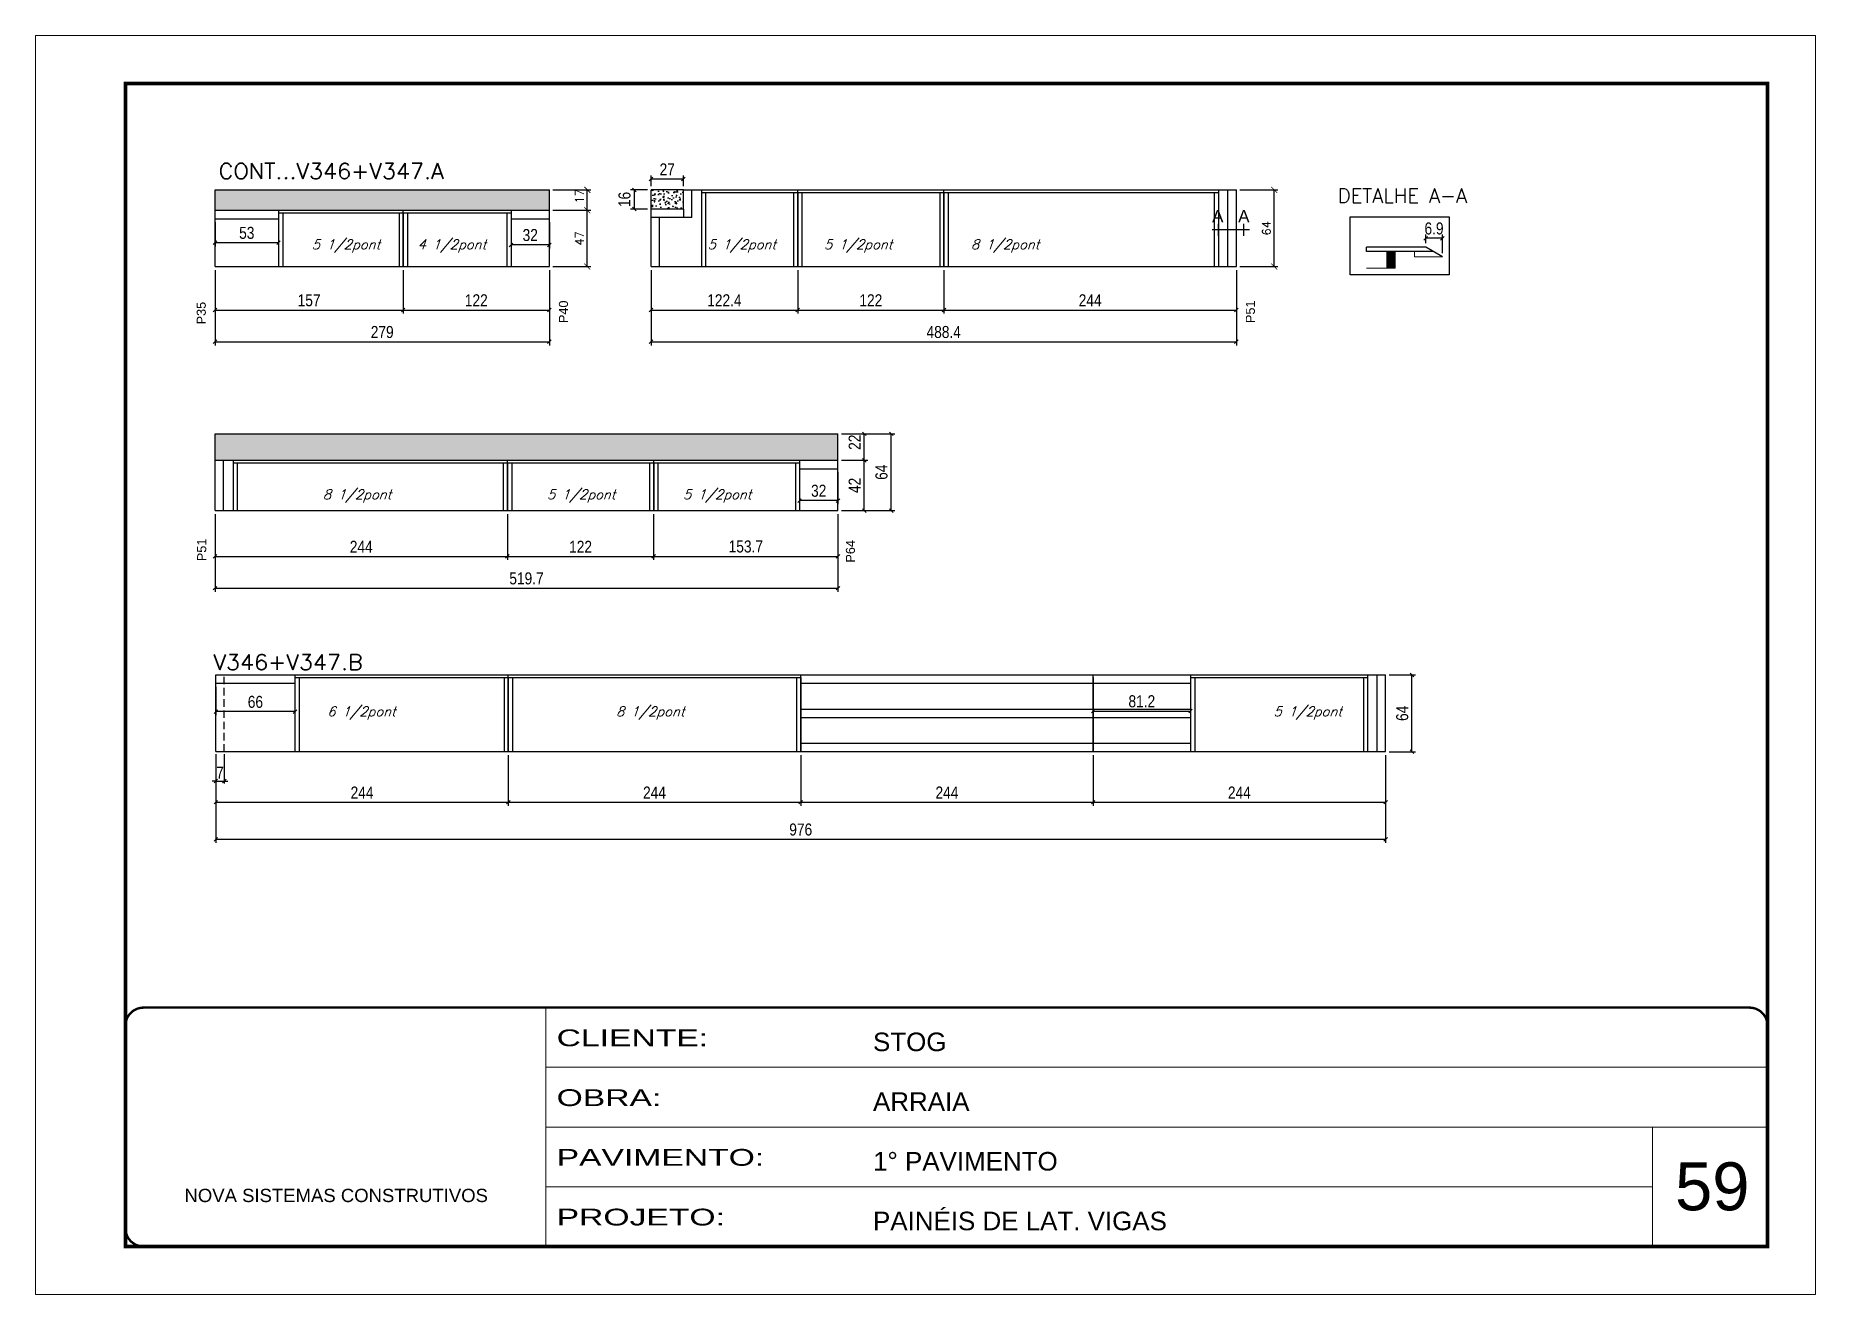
# Model space of a CAD drawing. Extents: x -3394 to 16474, y -5031 to 14397.
# Drawn here: x 7442 to 8927, y -2733 to -1683 of the extents above; entities that cross this region are included whole.
import ezdxf
from ezdxf.enums import TextEntityAlignment as Align

# ---------------------------------------------------------------- set-up
doc = ezdxf.new("R2010")
doc.units = 0
for name, pattern in [('CONTINUO', [0]), ('DASHED', [0.75, 0.5, -0.25]), ('HIDDEN', [0.375, 0.25, -0.125])]:
    doc.linetypes.add(name, pattern=pattern)
doc.layers.get('0').update_dxf_attribs({"linetype": 'CONTINUOUS'})
doc.layers.get('Defpoints').update_dxf_attribs({"linetype": 'CONTINUOUS'})
for name, color, linetype in [('5', 5, 'CONTINUOUS'), ('COTA', 241, 'CONTINUOUS'), ('detalhes', 4, 'CONTINUOUS'), ('NOMENCLATURA', 7, 'CONTINUOUS'), ('Painéis', 200, 'CONTINUOUS'), ('SARR_2.2x7', 40, 'CONTINUOUS'), ('SARR_3.5x7', 81, 'CONTINUOUS'), ('texto', 7, 'CONTINUOUS')]:
    doc.layers.add(name, color=color, linetype=linetype)
for name, color, linetype, lineweight in [('CARIMBO', 255, 'CONTINUOUS', 9), ('Escoras', 2, 'CONTINUOUS', 25), ('Folhas', 255, 'CONTINUOUS', 9), ('Madeira', 126, 'CONTINUOUS', 18), ('Sarr 2.2x7', 40, 'CONTINUOUS', 9), ('SARRAFO DE PRESSAO', 251, 'DASHED', 9), ('Texto Seção', 7, 'CONTINUOUS', 15)]:
    doc.layers.add(name, color=color, linetype=linetype, lineweight=lineweight)
doc.styles.add('ARIAL', font='arial.ttf')
doc.styles.add('COTA TECNICA', font='techl___.ttf', dxfattribs={"height": 10})
doc.styles.add('REGUA-120', font='ROMANS.shx', dxfattribs={"height": 15})
doc.styles.add('ROMANS', font='romans.shx')
doc.styles.get("Standard").update_dxf_attribs({"font": 'ROMANS.SHX'})
doc.styles.add('Tecnologia', font='')
doc.styles.get('Tecnologia').set_extended_font_data('Forgotten Futurist')
doc.dimstyles.new('Cota Paínel', dxfattribs={"dimtxt": 7, "dimasz": 5, "dimexe": 3, "dimexo": 3, "dimgap": 3, "dimtad": 1, "dimdec": 1, "dimzin": 12, "dimdsep": 46, "dimtxsty": 'ROMANS', "dimblk": 'ARCHTICK', "dimcen": 0, "dimclrd": 4, "dimclre": 4, "dimclrt": 1, "dimadec": 1, "dimazin": 3, "dimtfac": 1, "dimtdec": 1, "dimtmove": 0, "dimatfit": 3, "dimldrblk": 'OBLIQUE', "dimfxl": 1, "dimtolj": 1, "dimtzin": 12, "dimarcsym": 0})
doc.dimstyles.new('PAINEL', dxfattribs={"dimtxt": 10, "dimasz": 3, "dimexe": 3, "dimexo": 3, "dimgap": 3, "dimtad": 1, "dimdec": 1, "dimzin": 12, "dimdsep": 46, "dimtxsty": 'COTA TECNICA', "dimblk1": 'OBLIQUE', "dimblk2": 'OBLIQUE', "dimsah": 1, "dimcen": 0.9, "dimclrd": 4, "dimclre": 4, "dimclrt": 240, "dimadec": 1, "dimazin": 3, "dimtfac": 1, "dimtdec": 1, "dimtmove": 0, "dimatfit": 3, "dimfxl": 1, "dimtolj": 1, "dimtzin": 12, "dimarcsym": 0})

msp = doc.modelspace()

# ---------------------------------------------------------------- texts
at = {"layer": '5', "color": 7, "linetype": 'Continuous'}
msp.add_text('DETALHE A-A', height=12, rotation=359.99996, dxfattribs=at).set_placement((8528.6, -1822.97))
at = {"layer": 'CARIMBO', "style": 'ARIAL'}
msp.add_text('59', height=40, dxfattribs=at).set_placement((8810.07, -2663.36))
at = {"layer": 'detalhes', "color": 0, "linetype": 'Continuous', "style": 'ARIAL'}
for p in [(8428.56, -1834.16), (8450.32, -1834.16)]:
    msp.add_text('A', height=10.22, dxfattribs=at).set_placement(p, align=Align.MIDDLE_CENTER)
at = {"layer": 'NOMENCLATURA', "linetype": 'Continuous', "style": 'ARIAL'}
for s, p in [('P35', (7584.19, -1924.37)), ('P40', (7886.4, -1923.28)), ('P51', (8459.55, -1923.28)), ('P51', (7584.57, -2121.9)), ('P64', (8125.84, -2123.1))]:
    msp.add_text(s, height=7.567, rotation=90, dxfattribs=at).set_placement(p)
at = {"layer": 'texto', "color": 2, "char_height": 8, "attachment_point": 5, "style": 'ROMANS'}
for s, insert in [('{\\Q19;\\C256;5 1/2pont}', (7701.18, -1858.98)), ('{\\Q19;\\C256;4 1/2pont}', (7789.6, -1858.98)), ('{\\Q19;\\C256;5 1/2pont}', (8031.45, -1858.98)), ('{\\Q19;\\C256;5 1/2pont}', (8128.52, -1858.98)), ('{\\Q19;\\C256;8 1/2pont}', (8251.15, -1858.98)), ('{\\Q19;\\C256;8 1/2pont}', (7710.45, -2067.52)), ('{\\Q19;\\C256;5 1/2pont}', (7897.45, -2067.52)), ('{\\Q19;\\C256;5 1/2pont}', (8010.94, -2067.52)), ('{\\Q19;\\C256;6 1/2pont}', (7714.11, -2248.57)), ('{\\Q19;\\C256;8 1/2pont}', (7955.11, -2248.57)), ('{\\Q19;\\C256;5 1/2pont}', (8503.61, -2248.57))]:
    msp.add_mtext(s, dxfattribs=dict(at, insert=insert))
at = {"layer": 'Texto Seção', "style": 'REGUA-120', "width": 1.05}
for s, p in [('CONT...V346+V347.A', (7594.95, -1803.01)), ('V346+V347.B', (7590.61, -2212.61))]:
    msp.add_text(s, height=13, dxfattribs=at).set_placement(p)

# ---------------------------------------------------------------- blocks, each defined once
blk = doc.blocks.new('9999999999')
at = {"color": 30, "linetype": 'CONTINUO'}
for p, q in [((98564.6, 34230.2), (98564.6, 34429.4)), ((98564.6, 34379.6), (99584, 34379.6)), ((98564.6, 34329.8), (99488, 34329.8)), ((99584, 34329.8), (99488, 34329.8)), ((99488, 34329.8), (99488, 34230.2)), ((98564.6, 34280), (99488, 34280))]:
    blk.add_line(p, q, dxfattribs=at)
at = {"color": 30, "linetype": 'CONTINUO', "const_width": 2}
blk.add_lwpolyline([(99584, 34230.2), (99584, 34414.4, 0.414214), (99569, 34429.4), (98229, 34429.4, 0.414214), (98214, 34414.4), (98214, 34245.2, 0.414214), (98229, 34230.2), (99584, 34230.2)], format="xyb", dxfattribs=at)
at = {"layer": 'Folhas'}
blk.add_lwpolyline([(98139, 34190.2), (99624, 34190.2), (99624, 35240.2), (98139, 35240.2)], close=True, dxfattribs=at)
at = {"layer": 'Folhas', "color": 30, "const_width": 3}
blk.add_lwpolyline([(98214, 34230.2), (99584, 34230.2), (99584, 35200.2), (98214, 35200.2)], close=True, dxfattribs=at)
at = {"color": 7, "linetype": 'Continuous', "ltscale": 5, "style": 'ARIAL'}
for s, height, p in [('STOG', 15.48, (98837.7, 34393.1)), ('ARRAIA', 15.48, (98837.7, 34343.3)), ('1° PAVIMENTO', 15.483, (98837.7, 34293.5)), ('NOVA SISTEMAS CONSTRUTIVOS', 11.059, (98263.2, 34267.2)), ('PAINÉIS DE LAT. VIGAS', 15.483, (98837.7, 34243.7))]:
    blk.add_text(s, height=height, dxfattribs=at).set_placement(p)
at = {"layer": 'Folhas', "color": 7, "style": 'Tecnologia', "width": 1.5}
for s, p in [('CLIENTE:', (98573.7, 34397.2)), ('OBRA:', (98573.7, 34347.3)), ('PAVIMENTO:', (98573.7, 34297.5)), ('PROJETO:', (98573.7, 34247.7))]:
    blk.add_text(s, height=14, dxfattribs=at).set_placement(p)
blk = doc.blocks.new('_Oblique')
at = {"color": 0, "linetype": 'ByBlock', "lineweight": -2}
blk.add_line((-0.5, -0.5), (0.5, 0.5), dxfattribs=at)
blk = doc.blocks.new('*D2008')
at = {"layer": 'COTA', "color": 4, "linetype": 'ByBlock', "lineweight": -2, "transparency": 16777216}
for p, q in [((7591.9, -1879.2), (7591.9, -1915.4)), ((7748.9, -1879.2), (7748.9, -1915.4)), ((7591.9, -1912.4), (7748.9, -1912.4))]:
    blk.add_line(p, q, dxfattribs=at)
at = {"layer": 'Defpoints', "color": 0, "linetype": 'ByBlock', "transparency": 16777216}
for p in [(7591.9, -1876.2), (7748.9, -1876.2), (7748.9, -1912.4)]:
    blk.add_point(p, dxfattribs=at)
at = {"layer": 'COTA', "color": 4, "linetype": 'ByBlock', "lineweight": -2, "transparency": 16777216, "xscale": 3, "yscale": 3, "zscale": 3, "rotation": 180}
blk.add_blockref('_Oblique', (7591.9, -1912.4), dxfattribs=at)
at = {"layer": 'COTA', "color": 4, "linetype": 'ByBlock', "lineweight": -2, "transparency": 16777216, "xscale": 3, "yscale": 3, "zscale": 3}
blk.add_blockref('_Oblique', (7748.9, -1912.4), dxfattribs=at)
at = {"layer": 'COTA', "color": 240, "linetype": 'ByBlock', "transparency": 16777216, "insert": (7670.4, -1904.3), "char_height": 10, "attachment_point": 5, "style": 'COTA TECNICA'}
blk.add_mtext('\\A1;157', dxfattribs=at)
blk = doc.blocks.new('*D2009')
at = {"layer": 'COTA', "color": 4, "linetype": 'ByBlock', "lineweight": -2, "transparency": 16777216}
for p, q in [((7748.9, -1879.2), (7748.9, -1915.4)), ((7870.9, -1879.2), (7870.9, -1915.4)), ((7748.9, -1912.4), (7870.9, -1912.4))]:
    blk.add_line(p, q, dxfattribs=at)
at = {"layer": 'Defpoints', "color": 0, "linetype": 'ByBlock', "transparency": 16777216}
for p in [(7748.9, -1876.2), (7870.9, -1876.2), (7870.9, -1912.4)]:
    blk.add_point(p, dxfattribs=at)
at = {"layer": 'COTA', "color": 4, "linetype": 'ByBlock', "lineweight": -2, "transparency": 16777216, "xscale": 3, "yscale": 3, "zscale": 3, "rotation": 180}
blk.add_blockref('_Oblique', (7748.9, -1912.4), dxfattribs=at)
at = {"layer": 'COTA', "color": 4, "linetype": 'ByBlock', "lineweight": -2, "transparency": 16777216, "xscale": 3, "yscale": 3, "zscale": 3}
blk.add_blockref('_Oblique', (7870.9, -1912.4), dxfattribs=at)
at = {"layer": 'COTA', "color": 240, "linetype": 'ByBlock', "transparency": 16777216, "insert": (7809.9, -1904.3), "char_height": 10, "attachment_point": 5, "style": 'COTA TECNICA'}
blk.add_mtext('\\A1;122', dxfattribs=at)
blk = doc.blocks.new('*D2046')
at = {"layer": 'COTA', "color": 4, "linetype": 'ByBlock', "lineweight": -2, "transparency": 16777216}
for p, q in [((7591.9, -1879.2), (7591.9, -1941.9)), ((7870.9, -1879.2), (7870.9, -1941.9)), ((7591.9, -1938.9), (7870.9, -1938.9))]:
    blk.add_line(p, q, dxfattribs=at)
at = {"layer": 'Defpoints', "color": 0, "linetype": 'ByBlock', "transparency": 16777216}
for p in [(7591.9, -1876.2), (7870.9, -1876.2), (7870.9, -1938.9)]:
    blk.add_point(p, dxfattribs=at)
at = {"layer": 'COTA', "color": 4, "linetype": 'ByBlock', "lineweight": -2, "transparency": 16777216, "xscale": 3, "yscale": 3, "zscale": 3, "rotation": 180}
blk.add_blockref('_Oblique', (7591.9, -1938.9), dxfattribs=at)
at = {"layer": 'COTA', "color": 4, "linetype": 'ByBlock', "lineweight": -2, "transparency": 16777216, "xscale": 3, "yscale": 3, "zscale": 3}
blk.add_blockref('_Oblique', (7870.9, -1938.9), dxfattribs=at)
at = {"layer": 'COTA', "color": 240, "linetype": 'ByBlock', "transparency": 16777216, "insert": (7731.4, -1930.8), "char_height": 10, "attachment_point": 5, "style": 'COTA TECNICA'}
blk.add_mtext('\\A1;279', dxfattribs=at)
blk = doc.blocks.new('_ArchTick')
at = {"color": 0, "linetype": 'ByBlock', "const_width": 0.15}
blk.add_lwpolyline([(-0.5, -0.5), (0.5, 0.5)], dxfattribs=at)
blk = doc.blocks.new('*D2010')
at = {"layer": 'COTA', "color": 4, "lineweight": -2, "transparency": 16777216}
for p, q in [((7873.9, -1829.2), (7905.5, -1829.2)), ((7902.5, -1876.2), (7902.5, -1829.2)), ((7873.9, -1876.2), (7905.5, -1876.2))]:
    blk.add_line(p, q, dxfattribs=at)
at = {"layer": 'Defpoints', "color": 0, "transparency": 16777216}
for p in [(7870.9, -1829.2), (7902.5, -1829.2), (7870.9, -1876.2)]:
    blk.add_point(p, dxfattribs=at)
at = {"layer": 'COTA', "color": 4, "lineweight": -2, "transparency": 16777216, "xscale": 5, "yscale": 5, "zscale": 5}
for p, rotation in [((7902.5, -1829.2), 90), ((7902.5, -1876.2), 270)]:
    blk.add_blockref('_ArchTick', p, dxfattribs=dict(at, rotation=rotation))
at = {"layer": 'COTA', "color": 1, "transparency": 16777216, "insert": (7896, -1852.7), "char_height": 7, "attachment_point": 5, "rotation": 90, "style": 'ROMANS'}
blk.add_mtext('\\A1;47', dxfattribs=at)
blk = doc.blocks.new('*D2011')
at = {"layer": 'COTA', "color": 4, "lineweight": -2, "transparency": 16777216}
for p, q in [((7873.9, -1812.2), (7905.5, -1812.2)), ((7902.5, -1829.2), (7902.5, -1812.2)), ((7873.9, -1829.2), (7905.5, -1829.2))]:
    blk.add_line(p, q, dxfattribs=at)
at = {"layer": 'Defpoints', "color": 0, "transparency": 16777216}
for p in [(7870.9, -1812.2), (7902.5, -1812.2), (7870.9, -1829.2)]:
    blk.add_point(p, dxfattribs=at)
at = {"layer": 'COTA', "color": 4, "lineweight": -2, "transparency": 16777216, "xscale": 5, "yscale": 5, "zscale": 5}
for p, rotation in [((7902.5, -1812.2), 90), ((7902.5, -1829.2), 270)]:
    blk.add_blockref('_ArchTick', p, dxfattribs=dict(at, rotation=rotation))
at = {"layer": 'COTA', "color": 1, "transparency": 16777216, "insert": (7896, -1817.5), "char_height": 7, "attachment_point": 5, "rotation": 90, "style": 'ROMANS'}
blk.add_mtext('\\A1;17', dxfattribs=at)
blk = doc.blocks.new('*D2047')
at = {"layer": 'COTA', "color": 4, "lineweight": -2, "transparency": 16777216}
for p, q in [((7591.9, -1839.2), (7591.9, -1859.3)), ((7644.9, -1839.2), (7644.9, -1859.3)), ((7644.9, -1856.3), (7591.9, -1856.3))]:
    blk.add_line(p, q, dxfattribs=at)
at = {"layer": 'Defpoints', "color": 0, "transparency": 16777216}
for p in [(7591.9, -1836.2), (7644.9, -1836.2), (7591.9, -1856.3)]:
    blk.add_point(p, dxfattribs=at)
at = {"layer": 'COTA', "color": 4, "lineweight": -2, "transparency": 16777216, "xscale": 3, "yscale": 3, "zscale": 3, "rotation": 180}
blk.add_blockref('_Oblique', (7591.9, -1856.3), dxfattribs=at)
at = {"layer": 'COTA', "color": 4, "lineweight": -2, "transparency": 16777216, "xscale": 3, "yscale": 3, "zscale": 3}
blk.add_blockref('_Oblique', (7644.9, -1856.3), dxfattribs=at)
at = {"layer": 'COTA', "color": 240, "transparency": 16777216, "insert": (7618.4, -1848.1), "char_height": 10, "attachment_point": 5, "style": 'COTA TECNICA'}
blk.add_mtext('\\A1;53', dxfattribs=at)
blk = doc.blocks.new('*D2048')
at = {"layer": 'COTA', "color": 4, "lineweight": -2, "transparency": 16777216}
for p, q in [((7838.9, -1839.2), (7838.9, -1861.1)), ((7870.9, -1839.2), (7870.9, -1861.1)), ((7870.9, -1858.1), (7838.9, -1858.1))]:
    blk.add_line(p, q, dxfattribs=at)
at = {"layer": 'Defpoints', "color": 0, "transparency": 16777216}
for p in [(7838.9, -1836.2), (7870.9, -1836.2), (7838.9, -1858.1)]:
    blk.add_point(p, dxfattribs=at)
at = {"layer": 'COTA', "color": 4, "lineweight": -2, "transparency": 16777216, "xscale": 3, "yscale": 3, "zscale": 3, "rotation": 180}
blk.add_blockref('_Oblique', (7838.9, -1858.1), dxfattribs=at)
at = {"layer": 'COTA', "color": 4, "lineweight": -2, "transparency": 16777216, "xscale": 3, "yscale": 3, "zscale": 3}
blk.add_blockref('_Oblique', (7870.9, -1858.1), dxfattribs=at)
at = {"layer": 'COTA', "color": 240, "transparency": 16777216, "insert": (7854.9, -1849.9), "char_height": 10, "attachment_point": 5, "style": 'COTA TECNICA'}
blk.add_mtext('\\A1;32', dxfattribs=at)
blk = doc.blocks.new('*D2012')
at = {"layer": 'COTA', "color": 4, "linetype": 'ByBlock', "lineweight": -2, "transparency": 16777216}
for p, q in [((7955.7, -1879.2), (7955.7, -1915.4)), ((8078.1, -1879.2), (8078.1, -1915.4)), ((7955.7, -1912.4), (8078.1, -1912.4))]:
    blk.add_line(p, q, dxfattribs=at)
at = {"layer": 'Defpoints', "color": 0, "linetype": 'ByBlock', "transparency": 16777216}
for p in [(7955.7, -1876.2), (8078.1, -1876.2), (8078.1, -1912.4)]:
    blk.add_point(p, dxfattribs=at)
at = {"layer": 'COTA', "color": 4, "linetype": 'ByBlock', "lineweight": -2, "transparency": 16777216, "xscale": 3, "yscale": 3, "zscale": 3, "rotation": 180}
blk.add_blockref('_Oblique', (7955.7, -1912.4), dxfattribs=at)
at = {"layer": 'COTA', "color": 4, "linetype": 'ByBlock', "lineweight": -2, "transparency": 16777216, "xscale": 3, "yscale": 3, "zscale": 3}
blk.add_blockref('_Oblique', (8078.1, -1912.4), dxfattribs=at)
at = {"layer": 'COTA', "color": 240, "linetype": 'ByBlock', "transparency": 16777216, "insert": (8016.9, -1904.3), "char_height": 10, "attachment_point": 5, "style": 'COTA TECNICA'}
blk.add_mtext('\\A1;122.4', dxfattribs=at)
blk = doc.blocks.new('*D2013')
at = {"layer": 'COTA', "color": 4, "linetype": 'ByBlock', "lineweight": -2, "transparency": 16777216}
for p, q in [((8200.1, -1879.2), (8200.1, -1915.4)), ((8444.1, -1879.2), (8444.1, -1915.4)), ((8200.1, -1912.4), (8444.1, -1912.4))]:
    blk.add_line(p, q, dxfattribs=at)
at = {"layer": 'Defpoints', "color": 0, "linetype": 'ByBlock', "transparency": 16777216}
for p in [(8200.1, -1876.2), (8444.1, -1876.2), (8444.1, -1912.4)]:
    blk.add_point(p, dxfattribs=at)
at = {"layer": 'COTA', "color": 4, "linetype": 'ByBlock', "lineweight": -2, "transparency": 16777216, "xscale": 3, "yscale": 3, "zscale": 3, "rotation": 180}
blk.add_blockref('_Oblique', (8200.1, -1912.4), dxfattribs=at)
at = {"layer": 'COTA', "color": 4, "linetype": 'ByBlock', "lineweight": -2, "transparency": 16777216, "xscale": 3, "yscale": 3, "zscale": 3}
blk.add_blockref('_Oblique', (8444.1, -1912.4), dxfattribs=at)
at = {"layer": 'COTA', "color": 240, "linetype": 'ByBlock', "transparency": 16777216, "insert": (8322.1, -1904.3), "char_height": 10, "attachment_point": 5, "style": 'COTA TECNICA'}
blk.add_mtext('\\A1;244', dxfattribs=at)
blk = doc.blocks.new('*D2014')
at = {"layer": 'COTA', "color": 4, "linetype": 'ByBlock', "lineweight": -2, "transparency": 16777216}
for p, q in [((7955.7, -1879.2), (7955.7, -1941.9)), ((8444.1, -1879.2), (8444.1, -1941.9)), ((7955.7, -1938.9), (8444.1, -1938.9))]:
    blk.add_line(p, q, dxfattribs=at)
at = {"layer": 'Defpoints', "color": 0, "linetype": 'ByBlock', "transparency": 16777216}
for p in [(7955.7, -1876.2), (8444.1, -1876.2), (8444.1, -1938.9)]:
    blk.add_point(p, dxfattribs=at)
at = {"layer": 'COTA', "color": 4, "linetype": 'ByBlock', "lineweight": -2, "transparency": 16777216, "xscale": 3, "yscale": 3, "zscale": 3, "rotation": 180}
blk.add_blockref('_Oblique', (7955.7, -1938.9), dxfattribs=at)
at = {"layer": 'COTA', "color": 4, "linetype": 'ByBlock', "lineweight": -2, "transparency": 16777216, "xscale": 3, "yscale": 3, "zscale": 3}
blk.add_blockref('_Oblique', (8444.1, -1938.9), dxfattribs=at)
at = {"layer": 'COTA', "color": 240, "linetype": 'ByBlock', "transparency": 16777216, "insert": (8199.9, -1930.8), "char_height": 10, "attachment_point": 5, "style": 'COTA TECNICA'}
blk.add_mtext('\\A1;488.4', dxfattribs=at)
blk = doc.blocks.new('*D2015')
at = {"layer": 'COTA', "color": 4, "lineweight": -2, "transparency": 16777216}
for p, q in [((8447.1, -1812.2), (8478.7, -1812.2)), ((8475.7, -1876.2), (8475.7, -1812.2)), ((8447.1, -1876.2), (8478.7, -1876.2))]:
    blk.add_line(p, q, dxfattribs=at)
at = {"layer": 'Defpoints', "color": 0, "transparency": 16777216}
for p in [(8444.1, -1812.2), (8475.7, -1812.2), (8444.1, -1876.2)]:
    blk.add_point(p, dxfattribs=at)
at = {"layer": 'COTA', "color": 4, "lineweight": -2, "transparency": 16777216, "xscale": 5, "yscale": 5, "zscale": 5}
for p, rotation in [((8475.7, -1812.2), 90), ((8475.7, -1876.2), 270)]:
    blk.add_blockref('_ArchTick', p, dxfattribs=dict(at, rotation=rotation))
at = {"layer": 'COTA', "color": 1, "transparency": 16777216, "insert": (8469.2, -1844.2), "char_height": 7, "attachment_point": 5, "rotation": 90, "style": 'ROMANS'}
blk.add_mtext('\\A1;64', dxfattribs=at)
blk = doc.blocks.new('*D2049')
at = {"layer": 'Defpoints', "color": 0, "linetype": 'ByBlock', "transparency": 16777216}
for p in [(8602.1, -1852.5), (8602.1, -1859.6), (8616, -1867.9)]:
    blk.add_point(p, dxfattribs=at)
at = {"layer": 'Escoras', "color": 4, "linetype": 'ByBlock', "lineweight": -2, "transparency": 16777216}
for p, q in [((8602.1, -1856.6), (8602.1, -1849.5)), ((8616, -1852.5), (8602.1, -1852.5)), ((8616, -1864.9), (8616, -1849.5))]:
    blk.add_line(p, q, dxfattribs=at)
at = {"layer": 'Escoras', "color": 4, "linetype": 'ByBlock', "lineweight": -2, "transparency": 16777216, "xscale": 3, "yscale": 3, "zscale": 3, "rotation": 180}
blk.add_blockref('_Oblique', (8602.1, -1852.5), dxfattribs=at)
at = {"layer": 'Escoras', "color": 4, "linetype": 'ByBlock', "lineweight": -2, "transparency": 16777216, "xscale": 3, "yscale": 3, "zscale": 3}
blk.add_blockref('_Oblique', (8616, -1852.5), dxfattribs=at)
at = {"layer": 'Escoras', "color": 240, "linetype": 'ByBlock', "transparency": 16777216, "insert": (8609, -1844.4), "char_height": 10, "attachment_point": 5, "style": 'COTA TECNICA'}
blk.add_mtext('\\A1;6.9', dxfattribs=at)
blk = doc.blocks.new('*D2016')
at = {"layer": 'COTA', "color": 4, "linetype": 'ByBlock', "lineweight": -2, "transparency": 16777216}
for p, q in [((8114.6, -2037.7), (8136.6, -2037.7)), ((8133.6, -2079.7), (8133.6, -2037.7)), ((8114.6, -2079.7), (8136.6, -2079.7))]:
    blk.add_line(p, q, dxfattribs=at)
at = {"layer": 'Defpoints', "color": 0, "linetype": 'ByBlock', "transparency": 16777216}
for p in [(8111.6, -2037.7), (8133.6, -2037.7), (8111.6, -2079.7)]:
    blk.add_point(p, dxfattribs=at)
at = {"layer": 'COTA', "color": 4, "linetype": 'ByBlock', "lineweight": -2, "transparency": 16777216, "xscale": 3, "yscale": 3, "zscale": 3}
for p, rotation in [((8133.6, -2037.7), 90), ((8133.6, -2079.7), 270)]:
    blk.add_blockref('_Oblique', p, dxfattribs=dict(at, rotation=rotation))
at = {"layer": 'COTA', "color": 240, "linetype": 'ByBlock', "transparency": 16777216, "insert": (8125.6, -2058.7), "char_height": 10, "attachment_point": 5, "rotation": 90, "style": 'COTA TECNICA'}
blk.add_mtext('\\A1;42', dxfattribs=at)
blk = doc.blocks.new('*D2017')
at = {"layer": 'COTA', "color": 4, "linetype": 'ByBlock', "lineweight": -2, "transparency": 16777216}
for p, q in [((8114.6, -2015.7), (8136.6, -2015.7)), ((8133.6, -2037.7), (8133.6, -2015.7)), ((8114.6, -2037.7), (8136.6, -2037.7))]:
    blk.add_line(p, q, dxfattribs=at)
at = {"layer": 'Defpoints', "color": 0, "linetype": 'ByBlock', "transparency": 16777216}
for p in [(8111.6, -2015.7), (8133.6, -2015.7), (8111.6, -2037.7)]:
    blk.add_point(p, dxfattribs=at)
at = {"layer": 'COTA', "color": 4, "linetype": 'ByBlock', "lineweight": -2, "transparency": 16777216, "xscale": 3, "yscale": 3, "zscale": 3}
for p, rotation in [((8133.6, -2015.7), 90), ((8133.6, -2037.7), 270)]:
    blk.add_blockref('_Oblique', p, dxfattribs=dict(at, rotation=rotation))
at = {"layer": 'COTA', "color": 240, "linetype": 'ByBlock', "transparency": 16777216, "insert": (8125.6, -2022.7), "char_height": 10, "attachment_point": 5, "rotation": 90, "style": 'COTA TECNICA'}
blk.add_mtext('\\A1;22', dxfattribs=at)
blk = doc.blocks.new('*D2018')
at = {"layer": 'COTA', "color": 4, "linetype": 'ByBlock', "lineweight": -2, "transparency": 16777216}
for p, q in [((8114.6, -2015.7), (8159.1, -2015.7)), ((8156.1, -2079.7), (8156.1, -2015.7)), ((8114.6, -2079.7), (8159.1, -2079.7))]:
    blk.add_line(p, q, dxfattribs=at)
at = {"layer": 'Defpoints', "color": 0, "linetype": 'ByBlock', "transparency": 16777216}
for p in [(8111.6, -2015.7), (8156.1, -2015.7), (8111.6, -2079.7)]:
    blk.add_point(p, dxfattribs=at)
at = {"layer": 'COTA', "color": 4, "linetype": 'ByBlock', "lineweight": -2, "transparency": 16777216, "xscale": 3, "yscale": 3, "zscale": 3}
for p, rotation in [((8156.1, -2015.7), 90), ((8156.1, -2079.7), 270)]:
    blk.add_blockref('_Oblique', p, dxfattribs=dict(at, rotation=rotation))
at = {"layer": 'COTA', "color": 240, "linetype": 'ByBlock', "transparency": 16777216, "insert": (8148, -2047.7), "char_height": 10, "attachment_point": 5, "rotation": 90, "style": 'COTA TECNICA'}
blk.add_mtext('\\A1;64', dxfattribs=at)
blk = doc.blocks.new('*D2019')
at = {"layer": 'COTA', "color": 4, "linetype": 'ByBlock', "lineweight": -2, "transparency": 16777216}
for p, q in [((7591.9, -2082.7), (7591.9, -2120.9)), ((7835.9, -2082.7), (7835.9, -2120.9)), ((7591.9, -2117.9), (7835.9, -2117.9))]:
    blk.add_line(p, q, dxfattribs=at)
at = {"layer": 'Defpoints', "color": 0, "linetype": 'ByBlock', "transparency": 16777216}
for p in [(7591.9, -2079.7), (7835.9, -2079.7), (7835.9, -2117.9)]:
    blk.add_point(p, dxfattribs=at)
at = {"layer": 'COTA', "color": 4, "linetype": 'ByBlock', "lineweight": -2, "transparency": 16777216, "xscale": 3, "yscale": 3, "zscale": 3, "rotation": 180}
blk.add_blockref('_Oblique', (7591.9, -2117.9), dxfattribs=at)
at = {"layer": 'COTA', "color": 4, "linetype": 'ByBlock', "lineweight": -2, "transparency": 16777216, "xscale": 3, "yscale": 3, "zscale": 3}
blk.add_blockref('_Oblique', (7835.9, -2117.9), dxfattribs=at)
at = {"layer": 'COTA', "color": 240, "linetype": 'ByBlock', "transparency": 16777216, "insert": (7713.9, -2109.9), "char_height": 10, "attachment_point": 5, "style": 'COTA TECNICA'}
blk.add_mtext('\\A1;244', dxfattribs=at)
blk = doc.blocks.new('*D2020')
at = {"layer": 'COTA', "color": 4, "linetype": 'ByBlock', "lineweight": -2, "transparency": 16777216}
for p, q in [((7835.9, -2082.7), (7835.9, -2120.9)), ((7957.9, -2082.7), (7957.9, -2120.9)), ((7835.9, -2117.9), (7957.9, -2117.9))]:
    blk.add_line(p, q, dxfattribs=at)
at = {"layer": 'Defpoints', "color": 0, "linetype": 'ByBlock', "transparency": 16777216}
for p in [(7835.9, -2079.7), (7957.9, -2079.7), (7957.9, -2117.9)]:
    blk.add_point(p, dxfattribs=at)
at = {"layer": 'COTA', "color": 4, "linetype": 'ByBlock', "lineweight": -2, "transparency": 16777216, "xscale": 3, "yscale": 3, "zscale": 3, "rotation": 180}
blk.add_blockref('_Oblique', (7835.9, -2117.9), dxfattribs=at)
at = {"layer": 'COTA', "color": 4, "linetype": 'ByBlock', "lineweight": -2, "transparency": 16777216, "xscale": 3, "yscale": 3, "zscale": 3}
blk.add_blockref('_Oblique', (7957.9, -2117.9), dxfattribs=at)
at = {"layer": 'COTA', "color": 240, "linetype": 'ByBlock', "transparency": 16777216, "insert": (7896.9, -2109.9), "char_height": 10, "attachment_point": 5, "style": 'COTA TECNICA'}
blk.add_mtext('\\A1;122', dxfattribs=at)
blk = doc.blocks.new('*D2021')
at = {"layer": 'COTA', "color": 4, "linetype": 'ByBlock', "lineweight": -2, "transparency": 16777216}
for p, q in [((7591.9, -2082.7), (7591.9, -2147.4)), ((8111.6, -2082.7), (8111.6, -2147.4)), ((7591.9, -2144.4), (8111.6, -2144.4))]:
    blk.add_line(p, q, dxfattribs=at)
at = {"layer": 'Defpoints', "color": 0, "linetype": 'ByBlock', "transparency": 16777216}
for p in [(7591.9, -2079.7), (8111.6, -2079.7), (8111.6, -2144.4)]:
    blk.add_point(p, dxfattribs=at)
at = {"layer": 'COTA', "color": 4, "linetype": 'ByBlock', "lineweight": -2, "transparency": 16777216, "xscale": 3, "yscale": 3, "zscale": 3, "rotation": 180}
blk.add_blockref('_Oblique', (7591.9, -2144.4), dxfattribs=at)
at = {"layer": 'COTA', "color": 4, "linetype": 'ByBlock', "lineweight": -2, "transparency": 16777216, "xscale": 3, "yscale": 3, "zscale": 3}
blk.add_blockref('_Oblique', (8111.6, -2144.4), dxfattribs=at)
at = {"layer": 'COTA', "color": 240, "linetype": 'ByBlock', "transparency": 16777216, "insert": (7851.8, -2136.3), "char_height": 10, "attachment_point": 5, "style": 'COTA TECNICA'}
blk.add_mtext('\\A1;519.7', dxfattribs=at)
blk = doc.blocks.new('*D2050')
at = {"layer": 'COTA', "color": 4, "linetype": 'ByBlock', "lineweight": -2, "transparency": 16777216}
for p, q in [((7957.9, -2082.7), (7957.9, -2120.9)), ((8111.6, -2095), (8111.6, -2120.9)), ((7957.9, -2117.9), (8111.6, -2117.9))]:
    blk.add_line(p, q, dxfattribs=at)
at = {"layer": 'Defpoints', "color": 0, "linetype": 'ByBlock', "transparency": 16777216}
for p in [(7957.9, -2079.7), (8111.6, -2092), (8111.6, -2117.9)]:
    blk.add_point(p, dxfattribs=at)
at = {"layer": 'COTA', "color": 4, "linetype": 'ByBlock', "lineweight": -2, "transparency": 16777216, "xscale": 3, "yscale": 3, "zscale": 3, "rotation": 180}
blk.add_blockref('_Oblique', (7957.9, -2117.9), dxfattribs=at)
at = {"layer": 'COTA', "color": 4, "linetype": 'ByBlock', "lineweight": -2, "transparency": 16777216, "xscale": 3, "yscale": 3, "zscale": 3}
blk.add_blockref('_Oblique', (8111.6, -2117.9), dxfattribs=at)
at = {"layer": 'COTA', "color": 240, "linetype": 'ByBlock', "transparency": 16777216, "insert": (8034.8, -2109.7), "char_height": 10, "attachment_point": 5, "style": 'COTA TECNICA'}
blk.add_mtext('\\A1;153.7', dxfattribs=at)
blk = doc.blocks.new('*D2051')
at = {"layer": 'COTA', "color": 4, "lineweight": -2, "transparency": 16777216}
for p, q in [((8079.6, -2047.7), (8079.6, -2074.4)), ((8111.6, -2047.7), (8111.6, -2074.4)), ((8111.6, -2071.4), (8079.6, -2071.4))]:
    blk.add_line(p, q, dxfattribs=at)
at = {"layer": 'Defpoints', "color": 0, "transparency": 16777216}
for p in [(8079.6, -2044.7), (8111.6, -2044.7), (8079.6, -2071.4)]:
    blk.add_point(p, dxfattribs=at)
at = {"layer": 'COTA', "color": 4, "lineweight": -2, "transparency": 16777216, "xscale": 3, "yscale": 3, "zscale": 3, "rotation": 180}
blk.add_blockref('_Oblique', (8079.6, -2071.4), dxfattribs=at)
at = {"layer": 'COTA', "color": 4, "lineweight": -2, "transparency": 16777216, "xscale": 3, "yscale": 3, "zscale": 3}
blk.add_blockref('_Oblique', (8111.6, -2071.4), dxfattribs=at)
at = {"layer": 'COTA', "color": 240, "transparency": 16777216, "insert": (8095.6, -2063.2), "char_height": 10, "attachment_point": 5, "style": 'COTA TECNICA'}
blk.add_mtext('\\A1;32', dxfattribs=at)
blk = doc.blocks.new('*D2052')
at = {"layer": 'COTA', "color": 4, "lineweight": -2, "transparency": 16777216}
for p, q in [((8078.1, -1879.2), (8078.1, -1915.4)), ((8200.1, -1879.2), (8200.1, -1915.4)), ((8078.1, -1912.4), (8200.1, -1912.4))]:
    blk.add_line(p, q, dxfattribs=at)
at = {"layer": 'Defpoints', "color": 0, "transparency": 16777216}
for p in [(8078.1, -1876.2), (8200.1, -1876.2), (8200.1, -1912.4)]:
    blk.add_point(p, dxfattribs=at)
at = {"layer": 'COTA', "color": 4, "lineweight": -2, "transparency": 16777216, "xscale": 3, "yscale": 3, "zscale": 3, "rotation": 180}
blk.add_blockref('_Oblique', (8078.1, -1912.4), dxfattribs=at)
at = {"layer": 'COTA', "color": 4, "lineweight": -2, "transparency": 16777216, "xscale": 3, "yscale": 3, "zscale": 3}
blk.add_blockref('_Oblique', (8200.1, -1912.4), dxfattribs=at)
at = {"layer": 'COTA', "color": 240, "transparency": 16777216, "insert": (8139.1, -1904.3), "char_height": 10, "attachment_point": 5, "style": 'COTA TECNICA'}
blk.add_mtext('\\A1;122', dxfattribs=at)
blk = doc.blocks.new('*D2053')
at = {"layer": 'COTA', "color": 4, "lineweight": -2, "transparency": 16777216}
for p, q in [((7952.7, -1812.2), (7938.7, -1812.2)), ((7941.7, -1812.2), (7941.7, -1828.2)), ((7952.7, -1828.2), (7938.7, -1828.2))]:
    blk.add_line(p, q, dxfattribs=at)
at = {"layer": 'Defpoints', "color": 0, "transparency": 16777216}
for p in [(7955.7, -1812.2), (7941.7, -1828.2), (7955.7, -1828.2)]:
    blk.add_point(p, dxfattribs=at)
at = {"layer": 'COTA', "color": 4, "lineweight": -2, "transparency": 16777216, "xscale": 3, "yscale": 3, "zscale": 3}
for p, rotation in [((7941.7, -1812.2), 90), ((7941.7, -1828.2), 270)]:
    blk.add_blockref('_Oblique', p, dxfattribs=dict(at, rotation=rotation))
at = {"layer": 'COTA', "color": 240, "transparency": 16777216, "insert": (7933.6, -1820.2), "char_height": 10, "attachment_point": 5, "rotation": 90, "style": 'COTA TECNICA'}
blk.add_mtext('\\A1;16', dxfattribs=at)
blk = doc.blocks.new('*D2054')
at = {"layer": 'COTA', "color": 4, "lineweight": -2, "transparency": 16777216}
for p, q in [((7955.7, -1809.2), (7955.7, -1800.2)), ((7982.7, -1803.2), (7955.7, -1803.2)), ((7982.7, -1809.2), (7982.7, -1800.2))]:
    blk.add_line(p, q, dxfattribs=at)
at = {"layer": 'Defpoints', "color": 0, "transparency": 16777216}
for p in [(7955.7, -1803.2), (7955.7, -1812.2), (7982.7, -1812.2)]:
    blk.add_point(p, dxfattribs=at)
at = {"layer": 'COTA', "color": 4, "lineweight": -2, "transparency": 16777216, "xscale": 3, "yscale": 3, "zscale": 3, "rotation": 180}
blk.add_blockref('_Oblique', (7955.7, -1803.2), dxfattribs=at)
at = {"layer": 'COTA', "color": 4, "lineweight": -2, "transparency": 16777216, "xscale": 3, "yscale": 3, "zscale": 3}
blk.add_blockref('_Oblique', (7982.7, -1803.2), dxfattribs=at)
at = {"layer": 'COTA', "color": 240, "transparency": 16777216, "insert": (7969.2, -1795.1), "char_height": 10, "attachment_point": 5, "style": 'COTA TECNICA'}
blk.add_mtext('\\A1;27', dxfattribs=at)
blk = doc.blocks.new('*D2022')
at = {"layer": 'COTA', "color": 4, "linetype": 'ByBlock', "lineweight": -2, "transparency": 16777216}
for p, q in [((8571.6, -2216.8), (8593.6, -2216.8)), ((8590.6, -2280.8), (8590.6, -2216.8)), ((8571.6, -2280.8), (8593.6, -2280.8))]:
    blk.add_line(p, q, dxfattribs=at)
at = {"layer": 'Defpoints', "color": 0, "linetype": 'ByBlock', "transparency": 16777216}
for p in [(8568.6, -2216.8), (8590.6, -2216.8), (8568.6, -2280.8)]:
    blk.add_point(p, dxfattribs=at)
at = {"layer": 'COTA', "color": 4, "linetype": 'ByBlock', "lineweight": -2, "transparency": 16777216, "xscale": 3, "yscale": 3, "zscale": 3}
for p, rotation in [((8590.6, -2216.8), 90), ((8590.6, -2280.8), 270)]:
    blk.add_blockref('_Oblique', p, dxfattribs=dict(at, rotation=rotation))
at = {"layer": 'COTA', "color": 240, "linetype": 'ByBlock', "transparency": 16777216, "insert": (8582.5, -2248.8), "char_height": 10, "attachment_point": 5, "rotation": 90, "style": 'COTA TECNICA'}
blk.add_mtext('\\A1;64', dxfattribs=at)
blk = doc.blocks.new('*D2023')
at = {"layer": 'COTA', "color": 4, "linetype": 'ByBlock', "lineweight": -2, "transparency": 16777216}
for p, q in [((7592.6, -2283.8), (7592.6, -2325.9)), ((7836.6, -2283.8), (7836.6, -2325.9)), ((7592.6, -2322.9), (7836.6, -2322.9))]:
    blk.add_line(p, q, dxfattribs=at)
at = {"layer": 'Defpoints', "color": 0, "linetype": 'ByBlock', "transparency": 16777216}
for p in [(7592.6, -2280.8), (7836.6, -2280.8), (7836.6, -2322.9)]:
    blk.add_point(p, dxfattribs=at)
at = {"layer": 'COTA', "color": 4, "linetype": 'ByBlock', "lineweight": -2, "transparency": 16777216, "xscale": 3, "yscale": 3, "zscale": 3, "rotation": 180}
blk.add_blockref('_Oblique', (7592.6, -2322.9), dxfattribs=at)
at = {"layer": 'COTA', "color": 4, "linetype": 'ByBlock', "lineweight": -2, "transparency": 16777216, "xscale": 3, "yscale": 3, "zscale": 3}
blk.add_blockref('_Oblique', (7836.6, -2322.9), dxfattribs=at)
at = {"layer": 'COTA', "color": 240, "linetype": 'ByBlock', "transparency": 16777216, "insert": (7714.6, -2314.9), "char_height": 10, "attachment_point": 5, "style": 'COTA TECNICA'}
blk.add_mtext('\\A1;244', dxfattribs=at)
blk = doc.blocks.new('*D2024')
at = {"layer": 'COTA', "color": 4, "linetype": 'ByBlock', "lineweight": -2, "transparency": 16777216}
for p, q in [((7836.6, -2283.8), (7836.6, -2325.9)), ((8080.6, -2283.8), (8080.6, -2325.9)), ((7836.6, -2322.9), (8080.6, -2322.9))]:
    blk.add_line(p, q, dxfattribs=at)
at = {"layer": 'Defpoints', "color": 0, "linetype": 'ByBlock', "transparency": 16777216}
for p in [(7836.6, -2280.8), (8080.6, -2280.8), (8080.6, -2322.9)]:
    blk.add_point(p, dxfattribs=at)
at = {"layer": 'COTA', "color": 4, "linetype": 'ByBlock', "lineweight": -2, "transparency": 16777216, "xscale": 3, "yscale": 3, "zscale": 3, "rotation": 180}
blk.add_blockref('_Oblique', (7836.6, -2322.9), dxfattribs=at)
at = {"layer": 'COTA', "color": 4, "linetype": 'ByBlock', "lineweight": -2, "transparency": 16777216, "xscale": 3, "yscale": 3, "zscale": 3}
blk.add_blockref('_Oblique', (8080.6, -2322.9), dxfattribs=at)
at = {"layer": 'COTA', "color": 240, "linetype": 'ByBlock', "transparency": 16777216, "insert": (7958.6, -2314.9), "char_height": 10, "attachment_point": 5, "style": 'COTA TECNICA'}
blk.add_mtext('\\A1;244', dxfattribs=at)
blk = doc.blocks.new('*D2025')
at = {"layer": 'COTA', "color": 4, "linetype": 'ByBlock', "lineweight": -2, "transparency": 16777216}
for p, q in [((7592.6, -2283.8), (7592.6, -2356.9)), ((8568.6, -2283.8), (8568.6, -2356.9)), ((7592.6, -2353.9), (8568.6, -2353.9))]:
    blk.add_line(p, q, dxfattribs=at)
at = {"layer": 'Defpoints', "color": 0, "linetype": 'ByBlock', "transparency": 16777216}
for p in [(7592.6, -2280.8), (8568.6, -2280.8), (8568.6, -2353.9)]:
    blk.add_point(p, dxfattribs=at)
at = {"layer": 'COTA', "color": 4, "linetype": 'ByBlock', "lineweight": -2, "transparency": 16777216, "xscale": 3, "yscale": 3, "zscale": 3, "rotation": 180}
blk.add_blockref('_Oblique', (7592.6, -2353.9), dxfattribs=at)
at = {"layer": 'COTA', "color": 4, "linetype": 'ByBlock', "lineweight": -2, "transparency": 16777216, "xscale": 3, "yscale": 3, "zscale": 3}
blk.add_blockref('_Oblique', (8568.6, -2353.9), dxfattribs=at)
at = {"layer": 'COTA', "color": 240, "linetype": 'ByBlock', "transparency": 16777216, "insert": (8080.6, -2345.8), "char_height": 10, "attachment_point": 5, "style": 'COTA TECNICA'}
blk.add_mtext('\\A1;976', dxfattribs=at)
blk = doc.blocks.new('*D2026')
at = {"layer": 'COTA', "color": 4, "linetype": 'ByBlock', "lineweight": -2, "transparency": 16777216}
for p, q in [((8324.6, -2283.8), (8324.6, -2325.9)), ((8568.6, -2296), (8568.6, -2325.9)), ((8324.6, -2322.9), (8568.6, -2322.9))]:
    blk.add_line(p, q, dxfattribs=at)
at = {"layer": 'Defpoints', "color": 0, "linetype": 'ByBlock', "transparency": 16777216}
for p in [(8324.6, -2280.8), (8568.6, -2293), (8568.6, -2322.9)]:
    blk.add_point(p, dxfattribs=at)
at = {"layer": 'COTA', "color": 4, "linetype": 'ByBlock', "lineweight": -2, "transparency": 16777216, "xscale": 3, "yscale": 3, "zscale": 3, "rotation": 180}
blk.add_blockref('_Oblique', (8324.6, -2322.9), dxfattribs=at)
at = {"layer": 'COTA', "color": 4, "linetype": 'ByBlock', "lineweight": -2, "transparency": 16777216, "xscale": 3, "yscale": 3, "zscale": 3}
blk.add_blockref('_Oblique', (8568.6, -2322.9), dxfattribs=at)
at = {"layer": 'COTA', "color": 240, "linetype": 'ByBlock', "transparency": 16777216, "insert": (8446.6, -2314.9), "char_height": 10, "attachment_point": 5, "style": 'COTA TECNICA'}
blk.add_mtext('\\A1;244', dxfattribs=at)
blk = doc.blocks.new('*D2055')
at = {"layer": 'COTA', "color": 4, "linetype": 'ByBlock', "lineweight": -2, "transparency": 16777216}
for p, q in [((8080.6, -2283.8), (8080.6, -2325.9)), ((8324.6, -2283.8), (8324.6, -2325.9)), ((8080.6, -2322.9), (8324.6, -2322.9))]:
    blk.add_line(p, q, dxfattribs=at)
at = {"layer": 'Defpoints', "color": 0, "linetype": 'ByBlock', "transparency": 16777216}
for p in [(8080.6, -2280.8), (8324.6, -2280.8), (8324.6, -2322.9)]:
    blk.add_point(p, dxfattribs=at)
at = {"layer": 'COTA', "color": 4, "linetype": 'ByBlock', "lineweight": -2, "transparency": 16777216, "xscale": 3, "yscale": 3, "zscale": 3, "rotation": 180}
blk.add_blockref('_Oblique', (8080.6, -2322.9), dxfattribs=at)
at = {"layer": 'COTA', "color": 4, "linetype": 'ByBlock', "lineweight": -2, "transparency": 16777216, "xscale": 3, "yscale": 3, "zscale": 3}
blk.add_blockref('_Oblique', (8324.6, -2322.9), dxfattribs=at)
at = {"layer": 'COTA', "color": 240, "linetype": 'ByBlock', "transparency": 16777216, "insert": (8202.6, -2314.9), "char_height": 10, "attachment_point": 5, "style": 'COTA TECNICA'}
blk.add_mtext('\\A1;244', dxfattribs=at)
blk = doc.blocks.new('*D2056')
at = {"layer": 'COTA', "color": 4, "lineweight": -2, "transparency": 16777216}
for p, q in [((7592.6, -2226.8), (7592.6, -2250.4)), ((7658.6, -2226.8), (7658.6, -2250.4)), ((7658.6, -2247.4), (7592.6, -2247.4))]:
    blk.add_line(p, q, dxfattribs=at)
at = {"layer": 'Defpoints', "color": 0, "transparency": 16777216}
for p in [(7592.6, -2223.8), (7658.6, -2223.8), (7592.6, -2247.4)]:
    blk.add_point(p, dxfattribs=at)
at = {"layer": 'COTA', "color": 4, "lineweight": -2, "transparency": 16777216, "xscale": 3, "yscale": 3, "zscale": 3, "rotation": 180}
blk.add_blockref('_Oblique', (7592.6, -2247.4), dxfattribs=at)
at = {"layer": 'COTA', "color": 4, "lineweight": -2, "transparency": 16777216, "xscale": 3, "yscale": 3, "zscale": 3}
blk.add_blockref('_Oblique', (7658.6, -2247.4), dxfattribs=at)
at = {"layer": 'COTA', "color": 240, "transparency": 16777216, "insert": (7625.6, -2239.3), "char_height": 10, "attachment_point": 5, "style": 'COTA TECNICA'}
blk.add_mtext('\\A1;66', dxfattribs=at)
blk = doc.blocks.new('*D2057')
at = {"layer": 'COTA', "color": 4, "lineweight": -2, "transparency": 16777216}
for p, q in [((8324.6, -2226.8), (8324.6, -2249.9)), ((8405.8, -2226.8), (8405.8, -2249.9)), ((8324.6, -2246.9), (8405.8, -2246.9))]:
    blk.add_line(p, q, dxfattribs=at)
at = {"layer": 'Defpoints', "color": 0, "transparency": 16777216}
for p in [(8324.6, -2223.8), (8405.8, -2223.8), (8405.8, -2246.9)]:
    blk.add_point(p, dxfattribs=at)
at = {"layer": 'COTA', "color": 4, "lineweight": -2, "transparency": 16777216, "xscale": 3, "yscale": 3, "zscale": 3, "rotation": 180}
blk.add_blockref('_Oblique', (8324.6, -2246.9), dxfattribs=at)
at = {"layer": 'COTA', "color": 4, "lineweight": -2, "transparency": 16777216, "xscale": 3, "yscale": 3, "zscale": 3}
blk.add_blockref('_Oblique', (8405.8, -2246.9), dxfattribs=at)
at = {"layer": 'COTA', "color": 240, "transparency": 16777216, "insert": (8365.2, -2238.8), "char_height": 10, "attachment_point": 5, "style": 'COTA TECNICA'}
blk.add_mtext('\\A1;81.2', dxfattribs=at)
blk = doc.blocks.new('*D2232')
at = {"layer": 'COTA', "color": 4, "linetype": 'Continuous', "lineweight": -2, "transparency": 16777216}
for p, q in [((7592.6, -2282.8), (7592.6, -2307.3)), ((7599.6, -2282.8), (7599.6, -2307.3)), ((7592.6, -2305.3), (7589.6, -2305.3)), ((7592.6, -2305.3), (7599.6, -2305.3)), ((7599.6, -2305.3), (7602.6, -2305.3))]:
    blk.add_line(p, q, dxfattribs=at)
at = {"layer": 'Defpoints', "color": 0, "linetype": 'Continuous', "transparency": 16777216}
for p in [(7592.6, -2280.8), (7599.6, -2280.8), (7599.6, -2305.3)]:
    blk.add_point(p, dxfattribs=at)
at = {"layer": 'COTA', "color": 4, "linetype": 'Continuous', "lineweight": -2, "transparency": 16777216, "xscale": 3, "yscale": 3, "zscale": 3}
blk.add_blockref('_Oblique', (7592.6, -2305.3), dxfattribs=at)
at = {"layer": 'COTA', "color": 4, "linetype": 'Continuous', "lineweight": -2, "transparency": 16777216, "xscale": 3, "yscale": 3, "zscale": 3, "rotation": 180}
blk.add_blockref('_Oblique', (7599.6, -2305.3), dxfattribs=at)
at = {"layer": 'COTA', "color": 240, "linetype": 'Continuous', "transparency": 16777216, "insert": (7596.1, -2298.2), "char_height": 10, "attachment_point": 5, "style": 'COTA TECNICA'}
blk.add_mtext('\\A1;7', dxfattribs=at)

# ---------------------------------------------------------------- dimensions: what is measured, and where the dimension line sits
at = {"layer": 'COTA'}
for base, p1, p2, picture, middle in [((7955.69, -1803.16), (7982.69, -1812.2), (7955.69, -1812.2), '*D2054', (7969.19, -1795.09)), ((7838.95, -1858.11), (7870.95, -1836.2), (7838.95, -1836.2), '*D2048', (7854.95, -1849.89)), ((8200.09, -1912.39), (8078.09, -1876.2), (8200.09, -1876.2), '*D2052', (8139.09, -1904.33)), ((8079.65, -2071.42), (8111.65, -2044.74), (8079.65, -2044.74), '*D2051', (8095.65, -2063.2)), ((7592.61, -2247.39), (7658.61, -2223.79), (7592.61, -2223.79), '*D2056', (7625.61, -2239.29)), ((8405.81, -2246.93), (8324.61, -2223.79), (8405.81, -2223.79), '*D2057', (8365.21, -2238.84))]:
    dim = msp.add_linear_dim(base=base, p1=p1, p2=p2, dimstyle='PAINEL', dxfattribs=at)
    dim.commit()
    dim.dimension.update_dxf_attribs({"geometry": picture, "text_midpoint": middle})
for base, p1, p2, dimstyle, picture, middle in [((7902.52, -1812.2), (7870.95, -1829.2), (7870.95, -1812.2), 'Cota Paínel', '*D2011', (7902.52, -1817.51)), ((7941.67, -1828.2), (7955.69, -1812.2), (7955.69, -1828.2), 'PAINEL', '*D2053', (7941.67, -1820.2))]:
    dim = msp.add_linear_dim(base=base, p1=p1, p2=p2, angle=90, dimstyle=dimstyle, dxfattribs=at)
    dim.commit()
    dim.dimension.update_dxf_attribs({"geometry": picture, "text_midpoint": middle, "dimtype": 160})
for base, p1, p2, picture, middle in [((8475.67, -1812.2), (8444.09, -1876.2), (8444.09, -1812.2), '*D2015', (8469.17, -1844.2)), ((7902.52, -1829.2), (7870.95, -1876.2), (7870.95, -1829.2), '*D2010', (7896.02, -1852.7))]:
    dim = msp.add_linear_dim(base=base, p1=p1, p2=p2, angle=90, dimstyle='Cota Paínel', dxfattribs=at)
    dim.commit()
    dim.dimension.update_dxf_attribs({"geometry": picture, "text_midpoint": middle})
dim = msp.add_linear_dim(base=(7591.95, -1856.32), p1=(7644.95, -1836.2), p2=(7591.95, -1836.2), dimstyle='PAINEL', dxfattribs=at)
dim.commit()
dim.dimension.update_dxf_attribs({"geometry": '*D2047', "text_midpoint": (7618.45, -1856.32), "dimtype": 160})
at = {"layer": 'COTA', "linetype": 'ByBlock'}
for base, p1, p2, picture, middle in [((7748.95, -1912.39), (7591.95, -1876.2), (7748.95, -1876.2), '*D2008', (7670.45, -1904.28)), ((7870.95, -1938.89), (7591.95, -1876.2), (7870.95, -1876.2), '*D2046', (7731.45, -1930.78)), ((8078.09, -1912.39), (7955.69, -1876.2), (8078.09, -1876.2), '*D2012', (8016.89, -1904.31)), ((8444.09, -1938.89), (7955.69, -1876.2), (8444.09, -1876.2), '*D2014', (8199.89, -1930.79)), ((7835.95, -2117.93), (7591.95, -2079.74), (7835.95, -2079.74), '*D2019', (7713.95, -2109.85)), ((8111.65, -2144.43), (7591.95, -2079.74), (8111.65, -2079.74), '*D2021', (7851.8, -2136.29)), ((8111.65, -2117.93), (7957.95, -2079.74), (8111.65, -2091.99), '*D2050', (8034.8, -2109.71)), ((7836.61, -2322.95), (7592.61, -2280.79), (7836.61, -2280.79), '*D2023', (7714.61, -2314.87)), ((8568.61, -2353.94), (7592.61, -2280.79), (8568.61, -2280.79), '*D2025', (8080.61, -2345.81)), ((8324.61, -2322.95), (8080.61, -2280.79), (8324.61, -2280.79), '*D2055', (8202.61, -2314.87)), ((8568.61, -2322.95), (8324.61, -2280.79), (8568.61, -2293.04), '*D2026', (8446.61, -2314.87))]:
    dim = msp.add_linear_dim(base=base, p1=p1, p2=p2, dimstyle='PAINEL', dxfattribs=at)
    dim.commit()
    dim.dimension.update_dxf_attribs({"geometry": picture, "text_midpoint": middle})
for base, p1, p2, picture, middle in [((7870.95, -1912.39), (7748.95, -1876.2), (7870.95, -1876.2), '*D2009', (7809.95, -1904.33)), ((8444.09, -1912.39), (8200.09, -1876.2), (8444.09, -1876.2), '*D2013', (8322.09, -1904.31)), ((7957.95, -2117.93), (7835.95, -2079.74), (7957.95, -2079.74), '*D2020', (7896.95, -2109.87)), ((8080.61, -2322.95), (7836.61, -2280.79), (8080.61, -2280.79), '*D2024', (7958.61, -2314.87))]:
    dim = msp.add_linear_dim(base=base, p1=p1, p2=p2, dimstyle='PAINEL', override={"dimtmove": 1}, dxfattribs=at)
    dim.commit()
    dim.dimension.update_dxf_attribs({"geometry": picture, "text_midpoint": middle})
dim = msp.add_linear_dim(base=(8133.65, -2015.74), p1=(8111.65, -2037.74), p2=(8111.65, -2015.74), angle=90, dimstyle='PAINEL', dxfattribs=at)
dim.commit()
dim.dimension.update_dxf_attribs({"geometry": '*D2017', "text_midpoint": (8133.65, -2022.74), "dimtype": 160})
for base, p1, p2, picture, middle in [((8156.15, -2015.74), (8111.65, -2079.74), (8111.65, -2015.74), '*D2018', (8148.04, -2047.74)), ((8133.65, -2037.74), (8111.65, -2079.74), (8111.65, -2037.74), '*D2016', (8125.57, -2058.74)), ((8590.61, -2216.79), (8568.61, -2280.79), (8568.61, -2216.79), '*D2022', (8582.5, -2248.79))]:
    dim = msp.add_linear_dim(base=base, p1=p1, p2=p2, angle=90, dimstyle='PAINEL', dxfattribs=at)
    dim.commit()
    dim.dimension.update_dxf_attribs({"geometry": picture, "text_midpoint": middle})
at = {"layer": 'COTA', "linetype": 'Continuous'}
dim = msp.add_linear_dim(base=(7599.61, -2305.32), p1=(7592.61, -2280.79), p2=(7599.61, -2280.79), dimstyle='PAINEL', override={"dimexe": 2, "dimexo": 2, "dimgap": 2, "dimadec": 8, "dimtix": 1, "dimatfit": 2, "dimldrblk": 'Oblique'}, dxfattribs=at)
dim.commit()
dim.dimension.update_dxf_attribs({"geometry": '*D2232', "text_midpoint": (7596.11, -2298.24)})
at = {"layer": 'Escoras', "linetype": 'ByBlock'}
dim = msp.add_linear_dim(base=(8602.14, -1852.52), p1=(8615.96, -1867.94), p2=(8602.14, -1859.59), angle=180, dimstyle='PAINEL', override={"dimlfac": 0.5}, dxfattribs=at)
dim.commit()
dim.dimension.update_dxf_attribs({"geometry": '*D2049', "text_midpoint": (8609.05, -1852.52), "dimtype": 160})

# ---------------------------------------------------------------- hatches: boundary and pattern name
at = {"layer": 'COTA', "linetype": 'Continuous'}
h = msp.add_hatch(dxfattribs=at)
h.set_pattern_fill('AR-CONC', color=256, scale=0.05)
h.paths.add_polyline_path([(7870.95, -1812.2), (7591.95, -1812.2), (7591.95, -1829.2), (7870.95, -1829.2)])
h = msp.add_hatch(dxfattribs=at)
h.set_pattern_fill('AR-CONC', color=256, scale=0.05)
h.set_pattern_definition([(50, (5857.208, -4862.023), (9.109233, -0.796954), [0.9525, -10.4775]), (355, (5857.208, -4862.023), (-1.76217, 9.552842), [0.762, -8.38203]), (100.45144, (5857.967, -4862.09), (7.347062, 8.755888), [0.8095, -8.904512]), (46.1842, (5857.208, -4859.483), (13.553952, -2.102116), [1.42875, -15.71625]), (96.63556, (5858.338, -4859.658), (11.870207, 12.371306), [1.21425, -13.35678]), (351.18415, (5857.208, -4859.483), (11.870207, 12.371306), [1.143, -12.572987]), (21, (5858.478, -4860.118), (7.58072, -5.11326), [0.9525, -10.4775]), (326, (5858.478, -4860.118), (3.090101, 9.209398), [0.762, -8.382]), (71.45144, (5859.11, -4860.544), (10.67082, 4.096138), [0.8095, -8.904497]), (37.5, (5857.208, -4862.0232), (0.1544302, 4.227752), [0, -8.2804, 0, -8.509, 0, -8.41375]), (7.5, (5857.208, -4862.023), (3.340983, 5.009029), [0, -4.8514, 0, -8.0899, 0, -3.20675]), (327.5, (5854.376, -4862.0232), (6.7795298, -0.2864372), [0, -3.175, 0, -9.906, 0, -13.1445]), (317.5, (5853.106, -4862.023), (7.406459, 1.271325), [0, -4.1275, 0, -6.5786, 0, -9.3345])])
h.paths.add_polyline_path([(7982.69, -1812.2), (7955.69, -1812.2), (7955.69, -1828.2), (7982.69, -1828.2)])
h = msp.add_hatch(dxfattribs=at)
h.set_pattern_fill('AR-CONC', color=256, scale=0.05)
h.paths.add_polyline_path([(8111.65, -2015.74), (7591.95, -2015.74), (7591.95, -2037.74), (8111.65, -2037.74)])
at = {"layer": 'Madeira'}
h = msp.add_hatch(dxfattribs=at)
h.set_pattern_fill('ANSI31', color=256, scale=0.2, angle=270, style=0)
h.set_pattern_definition([(315, (25200.4925, -15211.6687), (0.449012806, 0.449012806), [])])
h.paths.add_polyline_path([(8569.63, -1877.54), (8576.63, -1877.54), (8576.63, -1863.54), (8569.63, -1863.54)])

# ---------------------------------------------------------------- linework, layer by layer
at = {"linetype": 'ByBlock'}
msp.add_lwpolyline([(8539.04, -1834.74), (8621.57, -1834.74), (8621.57, -1883.07), (8539.04, -1883.07)], close=True, dxfattribs=at)
at = {"layer": 'COTA', "linetype": 'ByBlock'}
for p, q in [((7591.95, -1812.2), (7870.95, -1812.2)), ((7591.95, -1829.2), (7591.95, -1812.2)), ((7870.95, -1829.2), (7870.95, -1812.2)), ((7591.95, -2015.74), (8111.65, -2015.74)), ((7591.95, -2037.74), (7591.95, -2015.74)), ((8111.65, -2037.74), (8111.65, -2015.74))]:
    msp.add_line(p, q, dxfattribs=at)
at = {"layer": 'COTA', "linetype": 'Continuous'}
for p in [(7955.69, -1828.2), (7982.69, -1812.2)]:
    msp.add_line(p, (7955.69, -1812.2), dxfattribs=at)
at = {"layer": 'detalhes'}
for p, q in [((8428.76, -1840.58), (8428.76, -1850.58)), ((8450.12, -1840.58), (8450.12, -1850.58)), ((8455.12, -1845.58), (8423.76, -1845.58))]:
    msp.add_line(p, q, dxfattribs=at)
at = {"layer": 'Madeira'}
msp.add_line((8569.63, -1877.54), (8552.72, -1877.54), dxfattribs=at)
msp.add_lwpolyline([(8569.63, -1863.54), (8576.63, -1863.54), (8576.63, -1877.54), (8569.63, -1877.54)], close=True, dxfattribs=at)
at = {"layer": 'Painéis', "linetype": 'ByBlock'}
for p, q in [((7982.69, -1812.2), (8444.09, -1812.2)), ((7982.69, -1828.2), (7982.69, -1812.2)), ((8078.09, -1876.2), (8078.09, -1812.2)), ((8200.09, -1876.2), (8200.09, -1812.2)), ((8444.09, -1876.2), (8444.09, -1812.2)), ((7591.95, -1829.2), (7870.95, -1829.2)), ((7591.95, -1876.2), (7591.95, -1829.2)), ((7748.95, -1876.2), (7748.95, -1829.2)), ((7870.95, -1876.2), (7870.95, -1829.2)), ((7955.69, -1876.2), (7955.69, -1828.2)), ((8602.14, -1859.94), (8552.72, -1859.94)), ((8552.72, -1863.54), (8552.72, -1859.94)), ((8608.36, -1863.54), (8552.72, -1863.54)), ((8615.96, -1867.94), (8602.14, -1859.94)), ((7591.95, -1876.2), (7870.95, -1876.2)), ((7955.69, -1876.2), (8444.09, -1876.2)), ((7591.95, -2037.74), (8111.65, -2037.74)), ((7591.95, -2079.74), (7591.95, -2037.74)), ((7835.95, -2079.74), (7835.95, -2037.74)), ((7957.95, -2079.74), (7957.95, -2037.74)), ((8111.65, -2079.74), (8111.65, -2037.74)), ((7591.95, -2079.74), (8111.65, -2079.74)), ((7592.61, -2216.79), (8568.61, -2216.79)), ((7592.61, -2280.79), (7592.61, -2216.79)), ((7836.61, -2280.79), (7836.61, -2216.79)), ((8080.61, -2280.79), (8080.61, -2216.79)), ((8324.61, -2280.79), (8324.61, -2216.79)), ((8568.61, -2280.79), (8568.61, -2216.79)), ((7592.61, -2280.79), (8568.61, -2280.79))]:
    msp.add_line(p, q, dxfattribs=at)
at = {"layer": 'Painéis'}
msp.add_line((7982.69, -1828.2), (7955.69, -1828.2), dxfattribs=at)
at = {"layer": 'Sarr 2.2x7'}
for p, q in [((8592.59, -1863.54), (8592.59, -1867.94)), ((8592.59, -1867.94), (8615.96, -1867.94)), ((8615.96, -1867.94), (8608.36, -1863.54))]:
    msp.add_line(p, q, dxfattribs=at)
at = {"layer": 'SARR_2.2x7', "linetype": 'Continuous'}
for p, q in [((7989.69, -1835.2), (7989.69, -1812.2)), ((7997.69, -1814.4), (8078.09, -1814.4)), ((8078.09, -1814.4), (8200.09, -1814.4)), ((8200.09, -1814.4), (8429.09, -1814.4)), ((8437.09, -1876.2), (8437.09, -1812.2)), ((7591.95, -1836.2), (7644.95, -1836.2)), ((7644.95, -1831.4), (7748.95, -1831.4)), ((7748.95, -1831.4), (7838.95, -1831.4)), ((7838.95, -1836.2), (7870.95, -1836.2)), ((7982.69, -1835.2), (7955.69, -1835.2)), ((7962.69, -1876.2), (7962.69, -1835.2)), ((7982.69, -1828.2), (7982.69, -1835.2)), ((7989.69, -1835.2), (7982.69, -1835.2)), ((7598.95, -2079.74), (7598.95, -2037.74)), ((7606.95, -2039.94), (7835.95, -2039.94)), ((7835.95, -2039.94), (7957.95, -2039.94)), ((7957.95, -2039.94), (8079.65, -2039.94)), ((8079.65, -2044.74), (8111.65, -2044.74)), ((7592.61, -2223.79), (7658.61, -2223.79)), ((7658.61, -2218.99), (7836.61, -2218.99)), ((7836.61, -2218.99), (8080.61, -2218.99)), ((8080.61, -2223.79), (8324.61, -2223.79)), ((8324.61, -2223.79), (8405.81, -2223.79)), ((8405.81, -2218.99), (8553.61, -2218.99)), ((8561.61, -2280.79), (8561.61, -2216.79)), ((8080.61, -2245.29), (8324.61, -2245.29)), ((8080.61, -2252.29), (8324.61, -2252.29)), ((8324.61, -2245.29), (8405.81, -2245.29)), ((8324.61, -2252.29), (8405.81, -2252.29)), ((8080.61, -2273.79), (8324.61, -2273.79)), ((8324.61, -2273.79), (8405.81, -2273.79))]:
    msp.add_line(p, q, dxfattribs=at)
at = {"layer": 'SARR_2.2x7', "linetype": 'HIDDEN', "ltscale": 25}
msp.add_line((7599.61, -2280.79), (7599.61, -2216.79), dxfattribs=at)
at = {"layer": 'SARR_3.5x7'}
for p, q in [((7997.69, -1812.2), (7997.69, -1876.2)), ((8001.19, -1814.4), (8001.19, -1876.2)), ((8074.59, -1814.4), (8074.59, -1876.2)), ((8078.09, -1814.4), (8078.09, -1876.2)), ((8081.59, -1814.4), (8081.59, -1876.2)), ((8196.59, -1814.4), (8196.59, -1876.2)), ((8200.09, -1814.4), (8200.09, -1876.2)), ((8203.59, -1814.4), (8203.59, -1876.2)), ((8425.59, -1814.4), (8425.59, -1876.2)), ((8429.09, -1812.2), (8429.09, -1876.2)), ((7644.95, -1829.2), (7644.95, -1876.2)), ((7648.45, -1831.4), (7648.45, -1876.2)), ((7745.45, -1831.4), (7745.45, -1876.2)), ((7748.95, -1831.4), (7748.95, -1876.2)), ((7752.45, -1831.4), (7752.45, -1876.2)), ((7835.45, -1831.4), (7835.45, -1876.2)), ((7838.95, -1829.2), (7838.95, -1876.2)), ((7644.95, -1876.2), (7648.45, -1876.2)), ((7745.45, -1876.2), (7748.95, -1876.2)), ((7748.95, -1876.2), (7752.45, -1876.2)), ((7835.45, -1876.2), (7838.95, -1876.2)), ((7997.69, -1876.2), (8001.19, -1876.2)), ((8196.59, -1876.2), (8200.09, -1876.2)), ((8200.09, -1876.2), (8203.59, -1876.2)), ((8425.59, -1876.2), (8429.09, -1876.2)), ((7606.95, -2037.74), (7606.95, -2079.74)), ((7610.45, -2039.94), (7610.45, -2079.74)), ((7832.45, -2039.94), (7832.45, -2079.74)), ((7835.95, -2039.94), (7835.95, -2079.74)), ((7839.45, -2039.94), (7839.45, -2079.74)), ((7954.45, -2039.94), (7954.45, -2079.74)), ((7957.95, -2039.94), (7957.95, -2079.74)), ((7961.45, -2039.94), (7961.45, -2079.74)), ((8076.15, -2039.94), (8076.15, -2079.74)), ((8079.65, -2037.74), (8079.65, -2079.74)), ((7606.95, -2079.74), (7610.45, -2079.74)), ((7832.45, -2079.74), (7835.95, -2079.74)), ((7835.95, -2079.74), (7839.45, -2079.74)), ((7954.45, -2079.74), (7957.95, -2079.74)), ((7957.95, -2079.74), (7961.45, -2079.74)), ((8076.15, -2079.74), (8079.65, -2079.74)), ((7658.61, -2216.79), (7658.61, -2280.79)), ((7662.11, -2218.99), (7662.11, -2280.79)), ((7833.11, -2218.99), (7833.11, -2280.79)), ((7836.61, -2218.99), (7836.61, -2280.79)), ((7840.11, -2218.99), (7840.11, -2280.79)), ((8077.11, -2218.99), (8077.11, -2280.79)), ((8080.61, -2218.99), (8080.61, -2280.79)), ((8324.61, -2218.99), (8324.61, -2280.79)), ((8405.81, -2216.79), (8405.81, -2280.79)), ((8409.31, -2218.99), (8409.31, -2280.79)), ((8550.11, -2218.99), (8550.11, -2280.79)), ((8553.61, -2216.79), (8553.61, -2280.79)), ((7658.61, -2280.79), (7662.11, -2280.79)), ((7833.11, -2280.79), (7836.61, -2280.79)), ((7836.61, -2280.79), (7840.11, -2280.79)), ((8077.11, -2280.79), (8080.61, -2280.79)), ((8080.61, -2280.79), (8084.11, -2280.79)), ((8321.11, -2280.79), (8324.61, -2280.79)), ((8324.61, -2280.79), (8328.11, -2280.79)), ((8550.11, -2280.79), (8553.61, -2280.79))]:
    msp.add_line(p, q, dxfattribs=at)

# ---------------------------------------------------------------- block references
at = {"layer": 'SARRAFO DE PRESSAO', "color": 6, "linetype": 'ByBlock'}
msp.add_blockref('9999999999', (-90696.77, -36923.7), dxfattribs=at)

msp.set_redraw_order([(e.dxf.handle, doc.entitydb.next_handle()) for e in msp.query("TEXT MTEXT ATTDEF DIMENSION ARC_DIMENSION")])  # texts and dimensions are drawn at this point

doc.saveas('drawing.dxf')
